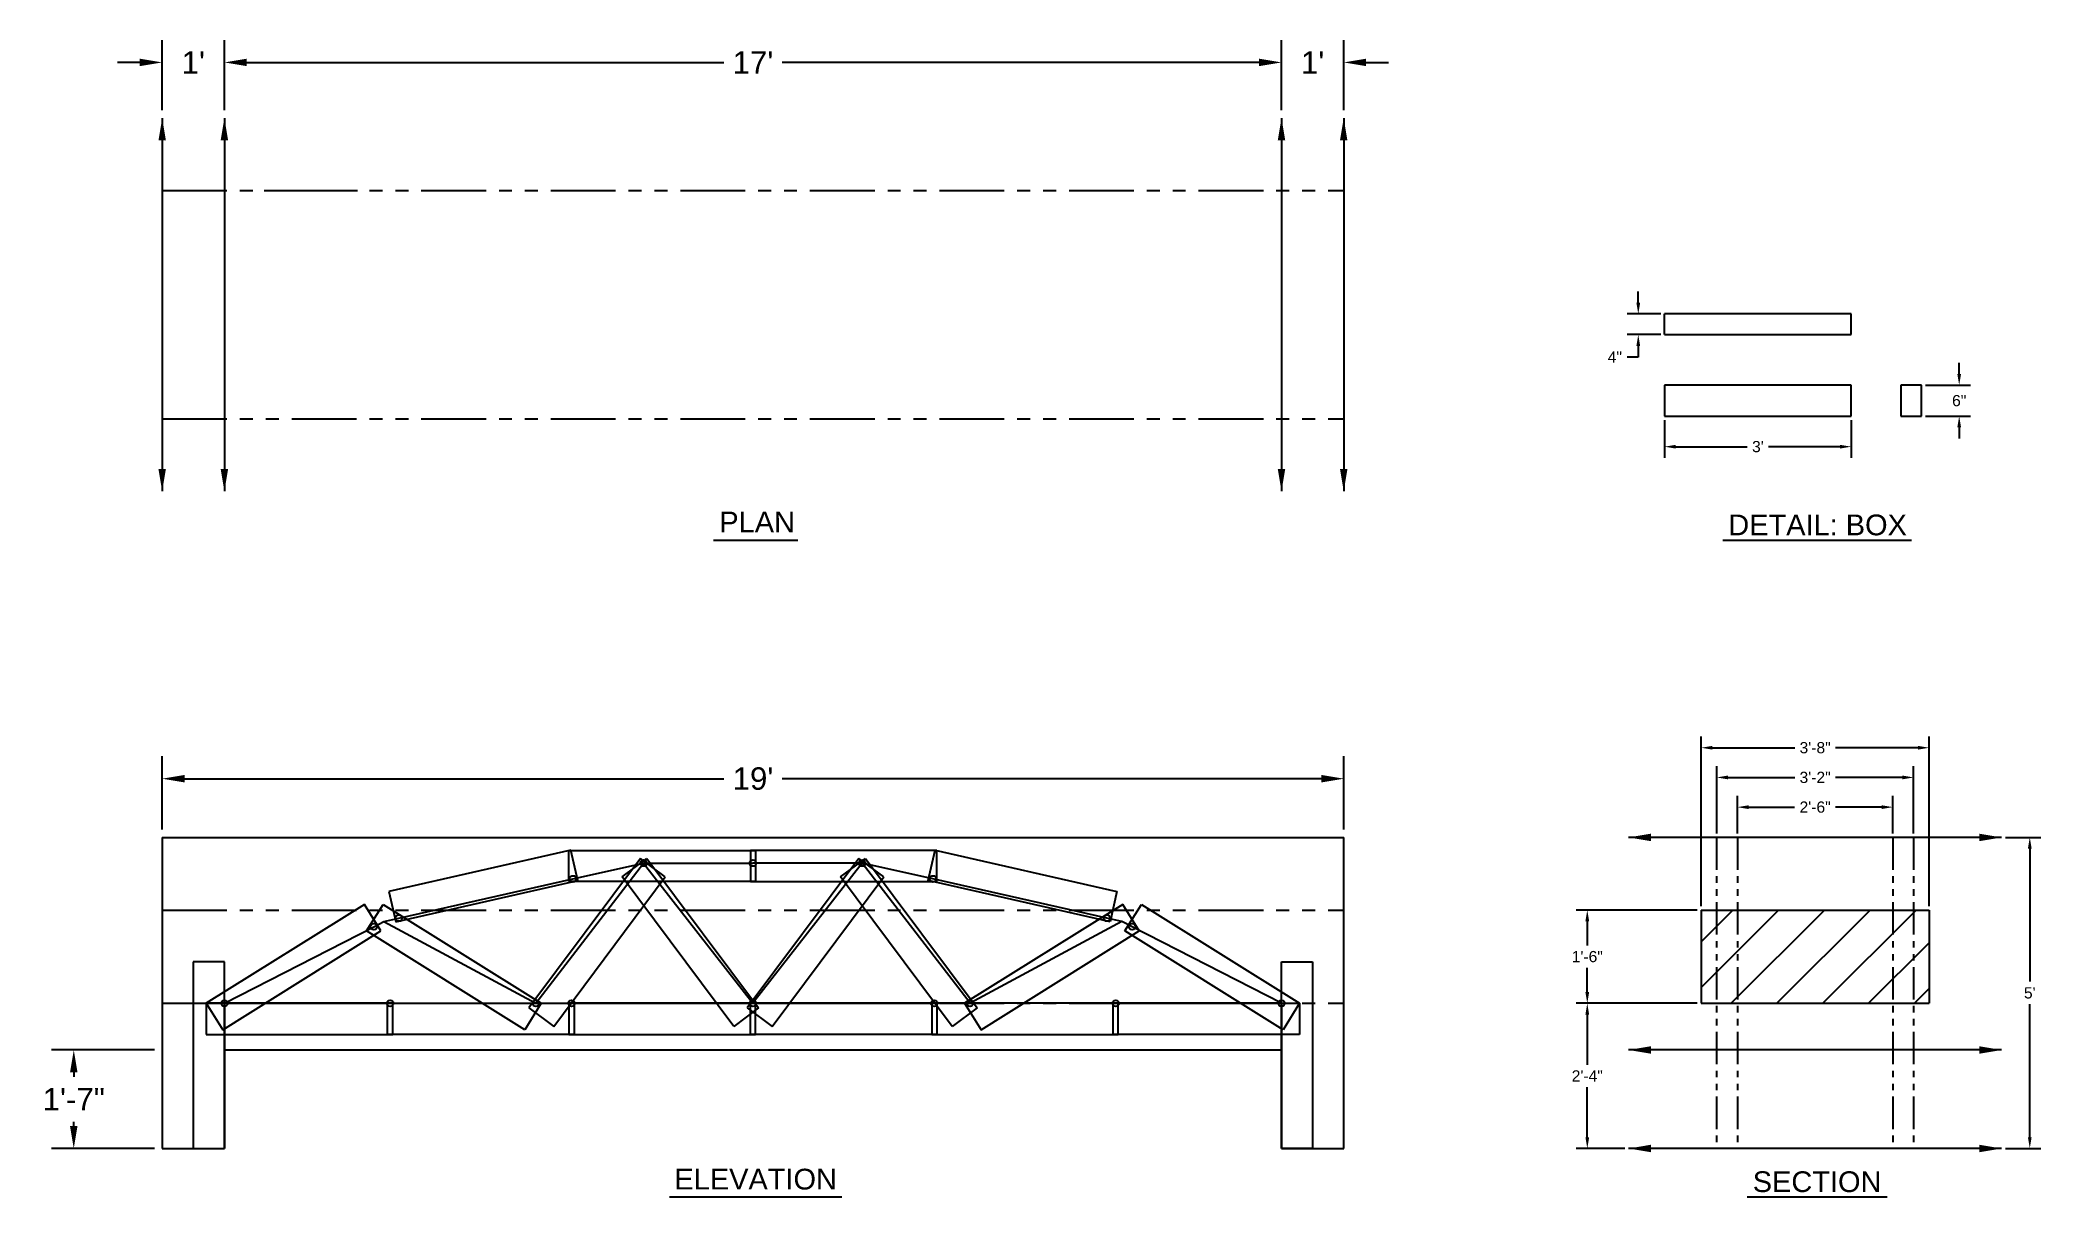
# Model space of a CAD drawing. Header units: inches. Extents: x -24 to 2149, y -9 to 214.
# Drawn here: x 1763.1 to 2149.3, y -9.3 to 213.8 of the extents above; entities that cross this region are included whole.
import ezdxf

# ---------------------------------------------------------------- set-up
doc = ezdxf.new("R2010")
doc.units = ezdxf.units.IN
doc.header["$MEASUREMENT"] = 0
doc.linetypes.add('PHANTOM2', pattern=[1.25, 0.625, -0.125, 0.125, -0.125, 0.125, -0.125])
for name, color, linetype in [('Box', 170, 'Continuous'), ('Chords', 10, 'Continuous'), ('DeflPts', 130, 'Continuous'), ('Dims', 252, 'Continuous'), ('Limits', 200, 'Continuous'), ('LoadPts', 90, 'Continuous'), ('Webbing', 50, 'Continuous')]:
    doc.layers.add(name, color=color, linetype=linetype)
doc.styles.get("Standard").update_dxf_attribs({"font": 'arial.ttf'})
doc.dimstyles.new('DimBig', dxfattribs={"dimtxt": 0.18, "dimasz": 0.18, "dimexe": 0.18, "dimexo": 0.0625, "dimgap": 0.09, "dimtad": 0, "dimtih": 1, "dimtoh": 1, "dimdec": 4, "dimzin": 0, "dimdsep": 46, "dimtxsty": 'Standard', "dimcen": 0.09, "dimadec": 0, "dimazin": 0, "dimtfac": 1, "dimtdec": 4, "dimtofl": 0, "dimtmove": 0, "dimatfit": 3, "dimfxl": 1, "dimtolj": 1, "dimtzin": 0, "dimarcsym": 0})

msp = doc.modelspace()

# ---------------------------------------------------------------- texts
at = {"layer": 'Dims'}
for s, p in [('PLAN', (1894.24106, 118.83739)), ('DETAIL: BOX', (2088.94423, 118.27994)), ('ELEVATION', (1885.57238, -7.90907)), ('SECTION', (2093.65938, -8.40426))]:
    msp.add_text(s, height=4, dxfattribs=at).set_placement(p)

# ---------------------------------------------------------------- blocks, each defined once
blk = doc.blocks.new('*D66')
at = {"layer": 'Defpoints', "color": 0, "transparency": 16777216}
for p in [(2120.7, 65.84), (2090.7, 60), (2120.7, 60)]:
    blk.add_point(p, dxfattribs=at)
at = {"layer": 'Dims', "color": 0, "lineweight": -2, "transparency": 16777216}
for p, q in [((2090.7, 60.75), (2090.7, 68)), ((2092.86, 65.84), (2101.73, 65.84)), ((2118.54, 65.84), (2109.66, 65.84)), ((2120.7, 60.75), (2120.7, 68))]:
    blk.add_line(p, q, dxfattribs=at)
at = {"layer": 'Dims', "color": 0, "transparency": 16777216}
for points in [[(2092.86, 66.2), (2092.86, 65.48), (2090.7, 65.84)], [(2118.54, 66.2), (2118.54, 65.48), (2120.7, 65.84)]]:
    blk.add_solid(points, dxfattribs=at)
at = {"layer": 'Dims', "color": 0, "transparency": 16777216, "insert": (2105.7, 65.84), "char_height": 2.16, "attachment_point": 5}
blk.add_mtext('\\A1;2\'-6"', dxfattribs=at)
blk = doc.blocks.new('*D67')
at = {"layer": 'Defpoints', "color": 0, "transparency": 16777216}
for p in [(2124.7, 71.57), (2086.7, 60), (2124.7, 60)]:
    blk.add_point(p, dxfattribs=at)
at = {"layer": 'Dims', "color": 0, "lineweight": -2, "transparency": 16777216}
for p, q in [((2086.7, 60.75), (2086.7, 73.73)), ((2124.7, 60.75), (2124.7, 73.73)), ((2088.86, 71.57), (2101.75, 71.57)), ((2122.54, 71.57), (2109.65, 71.57))]:
    blk.add_line(p, q, dxfattribs=at)
at = {"layer": 'Dims', "color": 0, "transparency": 16777216}
for points in [[(2088.86, 71.93), (2088.86, 71.21), (2086.7, 71.57)], [(2122.54, 71.93), (2122.54, 71.21), (2124.7, 71.57)]]:
    blk.add_solid(points, dxfattribs=at)
at = {"layer": 'Dims', "color": 0, "transparency": 16777216, "insert": (2105.7, 71.57), "char_height": 2.16, "attachment_point": 5}
blk.add_mtext('\\A1;3\'-2"', dxfattribs=at)
blk = doc.blocks.new('*D68')
at = {"layer": 'Defpoints', "color": 0, "transparency": 16777216}
for p in [(2127.7, 77.3), (2083.7, 46), (2127.7, 46)]:
    blk.add_point(p, dxfattribs=at)
at = {"layer": 'Dims', "color": 0, "lineweight": -2, "transparency": 16777216}
for p, q in [((2083.7, 46.75), (2083.7, 79.46)), ((2085.86, 77.3), (2101.75, 77.3)), ((2125.54, 77.3), (2109.65, 77.3)), ((2127.7, 46.75), (2127.7, 79.46))]:
    blk.add_line(p, q, dxfattribs=at)
at = {"layer": 'Dims', "color": 0, "transparency": 16777216}
for points in [[(2085.86, 77.66), (2085.86, 76.94), (2083.7, 77.3)], [(2125.54, 77.66), (2125.54, 76.94), (2127.7, 77.3)]]:
    blk.add_solid(points, dxfattribs=at)
at = {"layer": 'Dims', "color": 0, "transparency": 16777216, "insert": (2105.7, 77.3), "char_height": 2.16, "attachment_point": 5}
blk.add_mtext('\\A1;3\'-8"', dxfattribs=at)
blk = doc.blocks.new('*D69')
at = {"layer": 'Defpoints', "color": 0, "transparency": 16777216}
for p in [(2061.73, 28), (2083.7, 28), (2069.7, 0)]:
    blk.add_point(p, dxfattribs=at)
at = {"layer": 'Dims', "color": 0, "lineweight": -2, "transparency": 16777216}
for p, q in [((2082.95, 28), (2059.57, 28)), ((2061.73, 25.84), (2061.73, 16.16)), ((2061.73, 2.16), (2061.73, 11.84)), ((2068.95, 0), (2059.57, 0))]:
    blk.add_line(p, q, dxfattribs=at)
at = {"layer": 'Dims', "color": 0, "transparency": 16777216}
for points in [[(2061.37, 25.84), (2062.09, 25.84), (2061.73, 28)], [(2061.37, 2.16), (2062.09, 2.16), (2061.73, 0)]]:
    blk.add_solid(points, dxfattribs=at)
at = {"layer": 'Dims', "color": 0, "transparency": 16777216, "insert": (2061.73, 14), "char_height": 2.16, "attachment_point": 5}
blk.add_mtext('\\A1;2\'-4"', dxfattribs=at)
blk = doc.blocks.new('*D70')
at = {"layer": 'Defpoints', "color": 0, "transparency": 16777216}
for p in [(2014.73, 71.33), (1786.73, 60), (2014.73, 60)]:
    blk.add_point(p, dxfattribs=at)
at = {"layer": 'Dims', "color": 0, "lineweight": -2, "transparency": 16777216}
for p, q in [((1786.73, 61.5), (1786.73, 75.65)), ((2014.73, 61.5), (2014.73, 75.65)), ((1791.05, 71.33), (1895.1, 71.33)), ((2010.41, 71.33), (1906.35, 71.33))]:
    blk.add_line(p, q, dxfattribs=at)
at = {"layer": 'Dims', "color": 0, "transparency": 16777216}
for points in [[(1791.05, 72.05), (1791.05, 70.61), (1786.73, 71.33)], [(2010.41, 72.05), (2010.41, 70.61), (2014.73, 71.33)]]:
    blk.add_solid(points, dxfattribs=at)
at = {"layer": 'Dims', "color": 0, "transparency": 16777216, "insert": (1900.73, 71.33), "char_height": 4.32, "attachment_point": 5}
blk.add_mtext("\\A1;19'", dxfattribs=at)
blk = doc.blocks.new('*D60')
at = {"layer": 'Defpoints', "color": 0, "transparency": 16777216}
for p in [(1769.66, 19), (1786.73, 19), (1786.73, 0)]:
    blk.add_point(p, dxfattribs=at)
at = {"layer": 'Dims', "color": 0, "lineweight": -2, "transparency": 16777216}
for p, q in [((1785.23, 19), (1765.34, 19)), ((1769.66, 14.68), (1769.66, 13.83)), ((1769.66, 4.32), (1769.66, 5.17)), ((1785.23, 0), (1765.34, 0))]:
    blk.add_line(p, q, dxfattribs=at)
at = {"layer": 'Dims', "color": 0, "transparency": 16777216}
for points in [[(1768.94, 14.68), (1770.38, 14.68), (1769.66, 19)], [(1768.94, 4.32), (1770.38, 4.32), (1769.66, 0)]]:
    blk.add_solid(points, dxfattribs=at)
at = {"layer": 'Dims', "color": 0, "transparency": 16777216, "insert": (1769.66, 9.5), "char_height": 4.32, "attachment_point": 5}
blk.add_mtext('\\A1;1\'-7"', dxfattribs=at)
blk = doc.blocks.new('*D61')
at = {"layer": 'Defpoints', "color": 0, "transparency": 16777216}
for p in [(2061.73, 46), (2083.7, 46), (2083.7, 28)]:
    blk.add_point(p, dxfattribs=at)
at = {"layer": 'Dims', "color": 0, "lineweight": -2, "transparency": 16777216}
for p, q in [((2082.95, 46), (2059.57, 46)), ((2061.73, 43.84), (2061.73, 39.18)), ((2061.73, 30.16), (2061.73, 34.82)), ((2082.95, 28), (2059.57, 28))]:
    blk.add_line(p, q, dxfattribs=at)
at = {"layer": 'Dims', "color": 0, "transparency": 16777216}
for points in [[(2061.37, 43.84), (2062.09, 43.84), (2061.73, 46)], [(2061.37, 30.16), (2062.09, 30.16), (2061.73, 28)]]:
    blk.add_solid(points, dxfattribs=at)
at = {"layer": 'Dims', "color": 0, "transparency": 16777216, "insert": (2061.73, 37), "char_height": 2.16, "attachment_point": 5}
blk.add_mtext('\\A1;1\'-6"', dxfattribs=at)
blk = doc.blocks.new('*D62')
at = {"layer": 'Defpoints', "color": 0, "transparency": 16777216}
for p in [(2141.7, 60), (2141.7, 0), (2147.12, 0)]:
    blk.add_point(p, dxfattribs=at)
at = {"layer": 'Dims', "color": 0, "lineweight": -2, "transparency": 16777216}
for p, q in [((2142.45, 60), (2149.28, 60)), ((2147.12, 57.84), (2147.12, 32.18)), ((2147.12, 2.16), (2147.12, 27.82)), ((2142.45, 0), (2149.28, 0))]:
    blk.add_line(p, q, dxfattribs=at)
at = {"layer": 'Dims', "color": 0, "transparency": 16777216}
for points in [[(2146.76, 57.84), (2147.48, 57.84), (2147.12, 60)], [(2146.76, 2.16), (2147.48, 2.16), (2147.12, 0)]]:
    blk.add_solid(points, dxfattribs=at)
at = {"layer": 'Dims', "color": 0, "transparency": 16777216, "insert": (2147.12, 30), "char_height": 2.16, "attachment_point": 5}
blk.add_mtext("\\A1;5'", dxfattribs=at)
blk = doc.blocks.new('*D63')
at = {"layer": 'Defpoints', "color": 0, "transparency": 16777216}
for p in [(2002.73, 209.49), (1798.73, 198.76), (2002.73, 198.76)]:
    blk.add_point(p, dxfattribs=at)
at = {"layer": 'Dims', "color": 0, "lineweight": -2, "transparency": 16777216}
for p, q in [((1798.73, 200.26), (1798.73, 213.81)), ((2002.73, 200.26), (2002.73, 213.81)), ((1803.05, 209.49), (1895.1, 209.49)), ((1998.41, 209.49), (1906.35, 209.49))]:
    blk.add_line(p, q, dxfattribs=at)
at = {"layer": 'Dims', "color": 0, "transparency": 16777216}
for points in [[(1803.05, 210.21), (1803.05, 208.77), (1798.73, 209.49)], [(1998.41, 210.21), (1998.41, 208.77), (2002.73, 209.49)]]:
    blk.add_solid(points, dxfattribs=at)
at = {"layer": 'Dims', "color": 0, "transparency": 16777216, "insert": (1900.73, 209.49), "char_height": 4.32, "attachment_point": 5}
blk.add_mtext("\\A1;17'", dxfattribs=at)
blk = doc.blocks.new('*D64')
at = {"layer": 'Defpoints', "color": 0, "transparency": 16777216}
for p in [(2014.73, 209.49), (2002.73, 198.76), (2014.73, 198.76)]:
    blk.add_point(p, dxfattribs=at)
at = {"layer": 'Dims', "color": 0, "lineweight": -2, "transparency": 16777216}
for p, q in [((2002.73, 200.26), (2002.73, 213.81)), ((2014.73, 200.26), (2014.73, 213.81)), ((1998.41, 209.49), (1994.09, 209.49)), ((2019.05, 209.49), (2023.37, 209.49))]:
    blk.add_line(p, q, dxfattribs=at)
at = {"layer": 'Dims', "color": 0, "transparency": 16777216}
for points in [[(1998.41, 210.21), (1998.41, 208.77), (2002.73, 209.49)], [(2019.05, 210.21), (2019.05, 208.77), (2014.73, 209.49)]]:
    blk.add_solid(points, dxfattribs=at)
at = {"layer": 'Dims', "color": 0, "transparency": 16777216, "insert": (2008.73, 209.49), "char_height": 4.32, "attachment_point": 5}
blk.add_mtext("\\A1;1'", dxfattribs=at)
blk = doc.blocks.new('*D65')
at = {"layer": 'Defpoints', "color": 0, "transparency": 16777216}
for p in [(1798.73, 209.49), (1786.73, 198.76), (1798.73, 198.76)]:
    blk.add_point(p, dxfattribs=at)
at = {"layer": 'Dims', "color": 0, "lineweight": -2, "transparency": 16777216}
for p, q in [((1786.73, 200.26), (1786.73, 213.81)), ((1798.73, 200.26), (1798.73, 213.81)), ((1782.41, 209.49), (1778.09, 209.49)), ((1803.05, 209.49), (1807.37, 209.49))]:
    blk.add_line(p, q, dxfattribs=at)
at = {"layer": 'Dims', "color": 0, "transparency": 16777216}
for points in [[(1782.41, 210.21), (1782.41, 208.77), (1786.73, 209.49)], [(1803.05, 210.21), (1803.05, 208.77), (1798.73, 209.49)]]:
    blk.add_solid(points, dxfattribs=at)
at = {"layer": 'Dims', "color": 0, "transparency": 16777216, "insert": (1792.73, 209.49), "char_height": 4.32, "attachment_point": 5}
blk.add_mtext("\\A1;1'", dxfattribs=at)
blk = doc.blocks.new('*D71')
at = {"layer": 'Defpoints', "color": 0, "transparency": 16777216}
for p in [(2126.23, 147.24), (2126.23, 141.24), (2133.5, 141.24)]:
    blk.add_point(p, dxfattribs=at)
at = {"layer": 'Dims', "color": 0, "lineweight": -2, "transparency": 16777216}
for p, q in [((2133.5, 149.4), (2133.5, 151.56)), ((2126.98, 147.24), (2135.66, 147.24)), ((2126.98, 141.24), (2135.66, 141.24)), ((2133.5, 139.08), (2133.5, 136.92))]:
    blk.add_line(p, q, dxfattribs=at)
at = {"layer": 'Dims', "color": 0, "transparency": 16777216}
for points in [[(2133.14, 149.4), (2133.86, 149.4), (2133.5, 147.24)], [(2133.14, 139.08), (2133.86, 139.08), (2133.5, 141.24)]]:
    blk.add_solid(points, dxfattribs=at)
at = {"layer": 'Dims', "color": 0, "transparency": 16777216, "insert": (2133.5, 144.24), "char_height": 2.16, "attachment_point": 5}
blk.add_mtext('\\A1;6"', dxfattribs=at)
blk = doc.blocks.new('*D72')
at = {"layer": 'Defpoints', "color": 0, "transparency": 16777216}
for p in [(2076.65, 141.24), (2112.65, 141.24), (2112.65, 135.37)]:
    blk.add_point(p, dxfattribs=at)
at = {"layer": 'Dims', "color": 0, "lineweight": -2, "transparency": 16777216}
for p, q in [((2076.65, 140.49), (2076.65, 133.21)), ((2112.65, 140.49), (2112.65, 133.21)), ((2078.81, 135.37), (2092.58, 135.37)), ((2110.49, 135.37), (2096.72, 135.37))]:
    blk.add_line(p, q, dxfattribs=at)
at = {"layer": 'Dims', "color": 0, "transparency": 16777216}
for points in [[(2078.81, 135.73), (2078.81, 135.01), (2076.65, 135.37)], [(2110.49, 135.73), (2110.49, 135.01), (2112.65, 135.37)]]:
    blk.add_solid(points, dxfattribs=at)
at = {"layer": 'Dims', "color": 0, "transparency": 16777216, "insert": (2094.65, 135.37), "char_height": 2.16, "attachment_point": 5}
blk.add_mtext("\\A1;3'", dxfattribs=at)
blk = doc.blocks.new('*D73')
at = {"layer": 'Defpoints', "color": 0, "transparency": 16777216}
for p in [(2076.65, 160.98), (2071.57, 156.98), (2076.65, 156.98)]:
    blk.add_point(p, dxfattribs=at)
at = {"layer": 'Dims', "color": 0, "lineweight": -2, "transparency": 16777216}
for p, q in [((2071.57, 163.14), (2071.57, 165.3)), ((2075.9, 160.98), (2069.41, 160.98)), ((2075.9, 156.98), (2069.41, 156.98)), ((2071.57, 154.82), (2071.57, 152.66)), ((2071.57, 152.66), (2069.41, 152.66))]:
    blk.add_line(p, q, dxfattribs=at)
at = {"layer": 'Dims', "color": 0, "transparency": 16777216}
for points in [[(2071.21, 163.14), (2071.93, 163.14), (2071.57, 160.98)], [(2071.21, 154.82), (2071.93, 154.82), (2071.57, 156.98)]]:
    blk.add_solid(points, dxfattribs=at)
at = {"layer": 'Dims', "color": 0, "transparency": 16777216, "insert": (2067.05, 152.66), "char_height": 2.16, "attachment_point": 5}
blk.add_mtext('\\A1;4"', dxfattribs=at)

# ---------------------------------------------------------------- dimensions: what is measured, and where the dimension line sits
at = {"layer": 'Dims'}
for base, p1, p2, override, picture, middle in [((1798.72523, 209.4867), (1786.72523, 198.75928), (1798.72523, 198.75928), {"dimscale": 24, "dimlunit": 4}, '*D65', (1792.72523, 209.4867)), ((2002.72523, 209.4867), (1798.72523, 198.75928), (2002.72523, 198.75928), {"dimscale": 24, "dimlunit": 4}, '*D63', (1900.72523, 209.4867)), ((2014.72523, 209.4867), (2002.72523, 198.75928), (2014.72523, 198.75928), {"dimscale": 24, "dimlunit": 4}, '*D64', (2008.72523, 209.4867)), ((2112.64988, 135.37436), (2076.64988, 141.23528), (2112.64988, 141.23528), {"dimscale": 12, "dimlunit": 4}, '*D72', (2094.64988, 135.37436)), ((2127.69528, 77.30128), (2083.69528, 46), (2127.69528, 46), {"dimscale": 12, "dimlunit": 4}, '*D68', (2105.69528, 77.30128)), ((2014.72523, 71.32568), (1786.72523, 60), (2014.72523, 60), {"dimscale": 24, "dimlunit": 4}, '*D70', (1900.72523, 71.32568)), ((2124.69528, 71.57312), (2086.69528, 60), (2124.69528, 60), {"dimscale": 12, "dimlunit": 4}, '*D67', (2105.69528, 71.57312)), ((2120.69528, 65.84495), (2090.69528, 60), (2120.69528, 60), {"dimscale": 12, "dimlunit": 4}, '*D66', (2105.69528, 65.84495))]:
    dim = msp.add_linear_dim(base=base, p1=p1, p2=p2, dimstyle='DimBig', override=override, dxfattribs=at)
    dim.commit()
    dim.dimension.update_dxf_attribs({"geometry": picture, "text_midpoint": middle})
for base, p1, p2, picture, middle in [((2071.5708, 156.98239), (2076.64988, 160.98239), (2076.64988, 156.98239), '*D73', (2067.046, 152.66239)), ((2133.49843, 141.23528), (2126.23453, 147.23528), (2126.23453, 141.23528), '*D71', (2133.49843, 144.23528)), ((2147.12205, 0), (2141.69528, 60), (2141.69528, 0), '*D62', (2147.12205, 30)), ((2061.73096, 46), (2083.69528, 28), (2083.69528, 46), '*D61', (2061.73096, 37))]:
    dim = msp.add_linear_dim(base=base, p1=p1, p2=p2, angle=90, dimstyle='DimBig', override={"dimscale": 12, "dimlunit": 4}, dxfattribs=at)
    dim.commit()
    dim.dimension.update_dxf_attribs({"geometry": picture, "text_midpoint": middle})
for base, p1, p2, override, picture, middle in [((2061.73096, 28), (2069.69528, 0), (2083.69528, 28), {"dimscale": 12, "dimlunit": 4}, '*D69', (2061.73096, 14)), ((1769.65932, 19), (1786.72523, 0), (1786.72523, 19), {"dimscale": 24, "dimlunit": 4}, '*D60', (1769.65932, 9.5))]:
    dim = msp.add_linear_dim(base=base, p1=p1, p2=p2, angle=90, dimstyle='DimBig', override=override, dxfattribs=at)
    dim.commit()
    dim.dimension.update_dxf_attribs({"geometry": picture, "text_midpoint": middle, "dimtype": 160})

# ---------------------------------------------------------------- hatches: boundary and pattern name
at = {"layer": 'Limits'}
h = msp.add_hatch(dxfattribs=at)
h.set_pattern_fill('ANSI31', color=256, scale=50)
h.set_pattern_definition([(45, (2105.695, 1e-14), (-4.4194, 4.4194), [])])
h.paths.add_polyline_path([(2086.69528, 46), (2083.69528, 46), (2083.69528, 28), (2086.69528, 28)])
h.paths.add_polyline_path([(2090.69528, 46), (2086.69528, 46), (2086.69528, 28), (2090.69528, 28)])
h.paths.add_polyline_path([(2120.69528, 46), (2090.69528, 46), (2090.69528, 28), (2120.69528, 28)])
h.paths.add_polyline_path([(2124.69528, 46), (2120.69528, 46), (2120.69528, 28), (2124.69528, 28)])
h.paths.add_polyline_path([(2127.69528, 46), (2124.69528, 46), (2124.69528, 28), (2127.69528, 28)])

# ---------------------------------------------------------------- linework, layer by layer
at = {"layer": 'Box'}
for p, q in [((2112.64988, 160.98239), (2076.64988, 160.98239)), ((2076.64988, 156.98239), (2076.64988, 160.98239)), ((2112.64988, 156.98239), (2112.64988, 160.98239)), ((2076.64988, 156.98239), (2112.64988, 156.98239)), ((2112.64988, 147.23528), (2076.64988, 147.23528)), ((2076.64988, 147.23528), (2076.64988, 141.23528)), ((2112.64988, 141.23528), (2112.64988, 147.23528)), ((2122.23453, 147.23528), (2122.23453, 141.23528)), ((2126.23453, 147.23528), (2122.23453, 147.23528)), ((2126.23453, 141.23528), (2126.23453, 147.23528)), ((2076.64988, 141.23528), (2112.64988, 141.23528)), ((2122.23453, 141.23528), (2126.23453, 141.23528)), ((1865.58873, 57.53735), (1830.4786, 49.58255)), ((1879.01126, 55.96721), (1857.46457, 27.12731)), ((1865.22523, 51.48915), (1865.22523, 57.48915)), ((1865.22523, 57.48915), (1901.22523, 57.48915)), ((1866.91453, 51.68567), (1865.58873, 57.53735)), ((1875.47042, 52.37609), (1880.27707, 55.96721)), ((1883.81791, 52.37609), (1879.01126, 55.96721)), ((1880.27707, 55.96721), (1901.82376, 27.12731)), ((1921.17338, 55.96721), (1899.62669, 27.12731)), ((1936.22523, 57.48915), (1900.22523, 57.48915)), ((1900.22523, 57.48915), (1900.22523, 51.48915)), ((1901.22523, 57.48915), (1901.22523, 51.48915)), ((1917.63254, 52.37609), (1922.43919, 55.96721)), ((1925.98004, 52.37609), (1921.17338, 55.96721)), ((1922.43919, 55.96721), (1943.98589, 27.12731)), ((1934.53592, 51.68567), (1935.86172, 57.53735)), ((1935.86172, 57.53735), (1970.97185, 49.58255)), ((1936.22523, 51.48915), (1936.22523, 57.48915)), ((1831.8044, 43.73086), (1866.91453, 51.68567)), ((1862.27122, 23.53619), (1883.81791, 52.37609)), ((1901.22523, 51.48915), (1865.22523, 51.48915)), ((1897.01711, 23.53619), (1875.47042, 52.37609)), ((1900.22523, 51.48915), (1936.22523, 51.48915)), ((1904.43334, 23.53619), (1925.98004, 52.37609)), ((1939.17924, 23.53619), (1917.63254, 52.37609)), ((1969.64605, 43.73086), (1934.53592, 51.68567)), ((1825.77602, 47.04335), (1795.22523, 28)), ((1828.94991, 41.95155), (1825.77602, 47.04335)), ((1826.16403, 41.95155), (1829.33792, 47.04335)), ((1829.33792, 47.04335), (1859.88871, 28)), ((1830.4786, 49.58255), (1831.8044, 43.73086)), ((1972.11253, 47.04335), (1941.56174, 28)), ((1970.97185, 49.58255), (1969.64605, 43.73086)), ((1975.28642, 41.95155), (1972.11253, 47.04335)), ((1972.50055, 41.95155), (1975.67444, 47.04335)), ((1975.67444, 47.04335), (2006.22523, 28)), ((1798.39912, 22.9082), (1828.94991, 41.95155)), ((1856.71482, 22.9082), (1826.16403, 41.95155)), ((1944.73563, 22.9082), (1975.28642, 41.95155)), ((2003.05133, 22.9082), (1972.50055, 41.95155)), ((1792.72523, 36), (1792.72523, 0)), ((1798.72523, 36), (1792.72523, 36)), ((1798.72523, 0), (1798.72523, 36)), ((2002.72523, 0), (2002.72523, 36)), ((2002.72523, 36), (2008.72523, 36)), ((2008.72523, 36), (2008.72523, 0)), ((1831.22523, 28), (1795.22523, 28)), ((1795.22523, 28), (1795.22523, 22)), ((1795.22523, 28), (1798.39912, 22.9082)), ((1830.22523, 22), (1830.22523, 28)), ((1830.22523, 28), (1866.22523, 28)), ((1831.22523, 22), (1831.22523, 28)), ((1859.88871, 28), (1856.71482, 22.9082)), ((1857.46457, 27.12731), (1862.27122, 23.53619)), ((1901.22523, 28), (1865.22523, 28)), ((1865.22523, 28), (1865.22523, 22)), ((1866.22523, 28), (1866.22523, 22)), ((1901.82376, 27.12731), (1897.01711, 23.53619)), ((1899.62669, 27.12731), (1904.43334, 23.53619)), ((1900.22523, 22), (1900.22523, 28)), ((1900.22523, 28), (1936.22523, 28)), ((1901.22523, 22), (1901.22523, 28)), ((1971.22523, 28), (1935.22523, 28)), ((1935.22523, 28), (1935.22523, 22)), ((1936.22523, 28), (1936.22523, 22)), ((1943.98589, 27.12731), (1939.17924, 23.53619)), ((1941.56174, 28), (1944.73563, 22.9082)), ((1970.22523, 22), (1970.22523, 28)), ((1970.22523, 28), (2006.22523, 28)), ((1971.22523, 22), (1971.22523, 28)), ((2006.22523, 28), (2003.05133, 22.9082)), ((2006.22523, 28), (2006.22523, 22)), ((1795.22523, 22), (1831.22523, 22)), ((1866.22523, 22), (1830.22523, 22)), ((1865.22523, 22), (1901.22523, 22)), ((1936.22523, 22), (1900.22523, 22)), ((1935.22523, 22), (1971.22523, 22)), ((2006.22523, 22), (1970.22523, 22)), ((1792.72523, 0), (1798.72523, 0)), ((2008.72523, 0), (2002.72523, 0))]:
    msp.add_line(p, q, dxfattribs=at)
at = {"layer": 'Chords'}
for p, q in [((1858.83614, 28), (1879.63386, 55.0595)), ((1921.81659, 55.0595), (1900.72523, 55.0595)), ((1935.4596, 51.99255), (1921.81659, 55.0595)), ((1832.40395, 44.44221), (1865.99085, 51.99255)), ((1798.72523, 28), (1827.55697, 42.78491)), ((1865.72523, 28), (1900.72523, 28)), ((1970.72523, 28), (1935.72523, 28)), ((2002.72523, 28), (2002.72523, 0))]:
    msp.add_line(p, q, dxfattribs=at)
at = {"layer": 'DeflPts'}
for p, q in [((1879.63386, 55.0595), (1900.72523, 28)), ((1921.81659, 55.0595), (1900.72523, 28)), ((1827.55697, 42.78491), (1829.52815, 43.79573)), ((1829.52815, 43.79573), (1832.40395, 44.44221)), ((1829.52815, 43.79573), (1858.83614, 28)), ((1971.92231, 43.79573), (1942.61431, 28)), ((1971.92231, 43.79573), (1969.0465, 44.44221)), ((1973.89348, 42.78491), (1971.92231, 43.79573)), ((1798.72523, 28), (1830.72523, 28)), ((2002.72523, 28), (1970.72523, 28))]:
    msp.add_line(p, q, dxfattribs=at)
at = {"layer": 'Dims'}
for p, q in [((1893.1373, 117.33475), (1909.36075, 117.33475)), ((2087.87697, 117.33475), (2124.31247, 117.33475)), ((1884.60693, -9.34945), (1917.89112, -9.34945)), ((2092.59212, -9.34945), (2119.59732, -9.34945))]:
    msp.add_line(p, q, dxfattribs=at)
at = {"layer": 'Limits'}
for p, q in [((1786.72523, 198.75928), (1786.72523, 126.75928)), ((1798.72523, 198.75928), (1798.72523, 126.75928)), ((2002.72523, 198.75928), (2002.72523, 126.75928)), ((2014.72523, 198.75928), (2014.72523, 126.75928)), ((1806.42578, 184.75928), (1824.42578, 184.75928)), ((1786.72523, 60), (2014.72523, 60)), ((1786.72523, 60), (1786.72523, 0)), ((2014.72523, 0), (2014.72523, 60)), ((2141.69528, 60), (2069.69528, 60)), ((2083.69528, 46), (2127.69528, 46)), ((2083.69528, 46), (2083.69528, 28)), ((2127.69528, 46), (2127.69528, 28)), ((2083.69528, 28), (2127.69528, 28)), ((1798.72523, 0), (1798.72523, 19)), ((1798.72523, 19), (2002.72523, 19)), ((2002.72523, 19), (2002.72523, 0)), ((2141.69528, 19), (2069.69528, 19)), ((1786.72523, 0), (1798.72523, 0)), ((2002.72523, 0), (2014.72523, 0)), ((2141.69528, 0), (2069.69528, 0))]:
    msp.add_line(p, q, dxfattribs=at)
at = {"layer": 'Limits', "linetype": 'PHANTOM2', "ltscale": 20}
for p, q in [((1786.72523, 184.75928), (2014.72523, 184.75928)), ((1786.72523, 140.75928), (2014.72523, 140.75928)), ((1786.72523, 46), (2014.72523, 46)), ((1786.72523, 28), (2014.72523, 28))]:
    msp.add_line(p, q, dxfattribs=at)
at = {"layer": 'Limits', "linetype": 'PHANTOM2', "ltscale": 10}
for p, q in [((2086.69528, 60), (2086.69528, 0)), ((2090.69528, 60), (2090.69528, 0)), ((2120.69528, 60), (2120.69528, 0)), ((2124.69528, 60), (2124.69528, 0))]:
    msp.add_line(p, q, dxfattribs=at)
at = {"layer": 'Limits'}
for points in [[(1787.44523, 194.43928), (1786.72523, 198.75928), (1786.00523, 194.43928)], [(1798.00523, 194.43928), (1798.72523, 198.75928), (1799.44523, 194.43928)], [(2003.44523, 194.43928), (2002.72523, 198.75928), (2002.00523, 194.43928)], [(2015.44523, 194.43928), (2014.72523, 198.75928), (2014.00523, 194.43928)], [(1787.44523, 131.07928), (1786.72523, 126.75928), (1786.00523, 131.07928)], [(1798.00523, 131.07928), (1798.72523, 126.75928), (1799.44523, 131.07928)], [(2003.44523, 131.07928), (2002.72523, 126.75928), (2002.00523, 131.07928)], [(2015.44523, 131.07928), (2014.72523, 126.75928), (2014.00523, 131.07928)], [(2074.01528, 59.28), (2069.69528, 60), (2074.01528, 60.72)], [(2137.37528, 59.28), (2141.69528, 60), (2137.37528, 60.72)], [(2074.01528, 18.28), (2069.69528, 19), (2074.01528, 19.72)], [(2137.37528, 18.28), (2141.69528, 19), (2137.37528, 19.72)], [(2074.01528, -0.72), (2069.69528, 0), (2074.01528, 0.72)], [(2137.37528, -0.72), (2141.69528, 0), (2137.37528, 0.72)]]:
    msp.add_solid(points, dxfattribs=at)
at = {"layer": 'LoadPts'}
for centre in [(1879.63386, 55.0595), (1900.72523, 55.0595), (1921.81659, 55.0595), (1865.99085, 51.99255), (1935.4596, 51.99255), (1827.55697, 42.78491), (1832.40395, 44.44221), (1969.0465, 44.44221), (1973.89348, 42.78491), (1798.72523, 28), (1830.72523, 28), (1858.83614, 28), (1865.72523, 28), (1900.72523, 28), (1935.72523, 28), (1942.61431, 28), (1970.72523, 28), (2002.72523, 28)]:
    msp.add_circle(centre, 0.625, dxfattribs=at)
at = {"layer": 'Webbing'}
for p, q in [((1865.99085, 51.99255), (1879.63386, 55.0595)), ((1879.63386, 55.0595), (1900.72523, 55.0595)), ((1942.61431, 28), (1921.81659, 55.0595)), ((1969.0465, 44.44221), (1935.4596, 51.99255)), ((2002.72523, 28), (1973.89348, 42.78491)), ((1798.72523, 28), (1798.72523, 0)), ((1830.72523, 28), (1865.72523, 28)), ((1935.72523, 28), (1900.72523, 28))]:
    msp.add_line(p, q, dxfattribs=at)

msp.set_redraw_order([(e.dxf.handle, doc.entitydb.next_handle()) for e in msp.query("TEXT MTEXT ATTDEF DIMENSION ARC_DIMENSION")])  # texts and dimensions are drawn at this point

doc.saveas('drawing.dxf')
